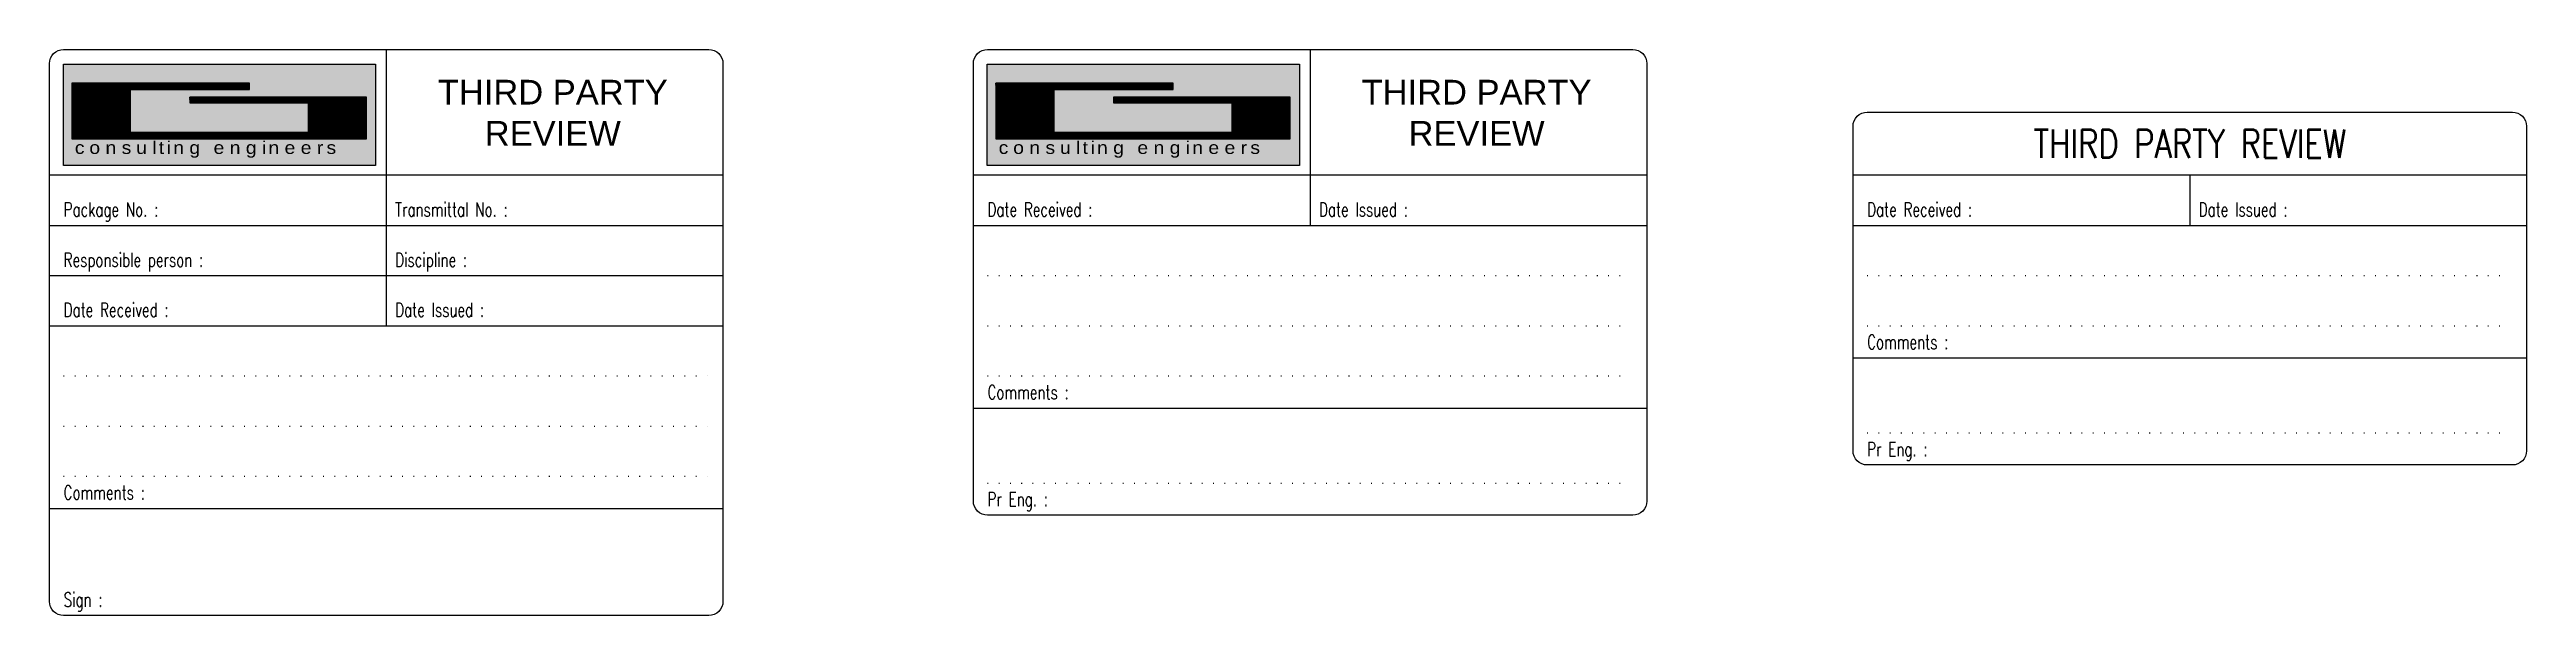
# Model space of a CAD drawing. Header units: metres. Extents: x -275466 to 90519, y -3176 to 139523.
# Drawn here: x -102372.9 to -102021.8, y 34100.7 to 34180.9 of the extents above; entities that cross this region are included whole.
import ezdxf

# ---------------------------------------------------------------- set-up
doc = ezdxf.new("R2010")
doc.units = ezdxf.units.M
doc.linetypes.add('GCE-dotted', pattern=[1.5, 0, -1.5])
for name, color, linetype in [('G_GF_LOGO', 98, 'Continuous'), ('GCE8002_GF_0.25', 1, 'Continuous'), ('GCE8004_GF_0.5', 2, 'Continuous'), ('GCE8054_GT_NORTH', 5, 'Continuous')]:
    doc.layers.add(name, color=color, linetype=linetype)
doc.styles.add('1-1     h50', font='romans.shx', dxfattribs={"width": 0.8, "height": 5})
doc.styles.get("Standard").update_dxf_attribs({"font": 'romans.shx', "width": 0.8})

msp = doc.modelspace()

# ---------------------------------------------------------------- texts
at = {"color": 3, "width": 0.7}
for s, p in [('Package No. :', (-102370.9, 34157.21)), ('Transmittal No. :', (-102323.9, 34157.21)), ('Date Received :', (-102239.95, 34157.21)), ('Date Issued :', (-102192.95, 34157.21)), ('Date Received :', (-102115.26, 34157.21)), ('Date Issued :', (-102068.26, 34157.21)), ('Responsible person :', (-102370.9, 34150.1)), ('Discipline :', (-102323.9, 34150.1)), ('Date Received :', (-102370.9, 34142.99)), ('Date Issued :', (-102323.9, 34142.99)), ('Comments :', (-102115.26, 34138.44)), ('Comments :', (-102239.95, 34131.32)), ('Pr Eng. :', (-102115.26, 34123.25)), ('Comments :', (-102370.9, 34117.1)), ('Pr Eng. :', (-102239.95, 34116.14)), ('Sign :', (-102370.9, 34101.91))]:
    msp.add_text(s, height=2, dxfattribs=at).set_placement(p)
at = {"layer": 'G_GF_LOGO', "color": 18, "true_color": 0x000000, "char_height": 1.7987, "width": 42.1736, "attachment_point": 1}
for insert in [(-102369.31, 34167.9), (-102238.36, 34167.9)]:
    msp.add_mtext('{\\fCentury Gothic|b0|i0|c0|p34;\\W1.14;\\T1.5;consulting engineers}', dxfattribs=dict(at, insert=insert))
at = {"layer": 'GCE8054_GT_NORTH', "char_height": 3.5, "width": 34.0968, "attachment_point": 1}
for insert in [(-102318.61, 34176.61), (-102187.67, 34176.61)]:
    msp.add_mtext('\\pxqc;{\\fArial|b0|i0|c0|p34;\\W1;THIRD PARTY REVIEW}', dxfattribs=dict(at, insert=insert))
at = {"layer": 'GCE8054_GT_NORTH', "insert": (-102069.53, 34167.55), "char_height": 4, "width": 57.4105, "attachment_point": 5, "style": '1-1     h50'}
msp.add_mtext('\\pxqc;THIRD PARTY REVIEW', dxfattribs=at)

# ---------------------------------------------------------------- hatches: boundary and pattern name
at = {"layer": 'G_GF_LOGO'}
h = msp.add_hatch(color=255, dxfattribs=at)
h.paths.add_polyline_path([(-102326.67, 34178.85), (-102370.94, 34178.85), (-102370.94, 34164.48), (-102326.67, 34164.48)])
h.paths.add_polyline_path([(-102344.55, 34176.13), (-102344.55, 34175.25), (-102361.42, 34175.25), (-102361.42, 34169.14), (-102336.25, 34169.14), (-102336.25, 34173.37), (-102353.02, 34173.37), (-102353.02, 34174.14), (-102327.98, 34174.14), (-102327.98, 34168.24), (-102369.72, 34168.24), (-102369.72, 34176.13)], flags=16)
at = {"layer": 'G_GF_LOGO', "true_color": 0x003d1f}
h = msp.add_hatch(dxfattribs=at)
h.set_pattern_fill('ANSI31', color=118, scale=0.006412, style=0)
h.set_pattern_definition([(45, (-102352.9963, 33981.88572), (-0.014396473, 0.014396473), [])])
h.paths.add_polyline_path([(-102361.42, 34175.25), (-102344.55, 34175.25), (-102344.55, 34176.13), (-102369.72, 34176.13), (-102369.72, 34168.24), (-102327.98, 34168.24), (-102327.98, 34174.14), (-102353.02, 34174.14), (-102353.02, 34173.37), (-102336.25, 34173.37), (-102336.25, 34169.14), (-102361.42, 34169.14)])
at = {"layer": 'G_GF_LOGO'}
h = msp.add_hatch(color=255, dxfattribs=at)
h.paths.add_polyline_path([(-102195.73, 34178.85), (-102239.99, 34178.85), (-102239.99, 34164.48), (-102195.73, 34164.48)])
h.paths.add_polyline_path([(-102213.61, 34176.13), (-102213.61, 34175.25), (-102230.48, 34175.25), (-102230.48, 34169.14), (-102205.31, 34169.14), (-102205.31, 34173.37), (-102222.07, 34173.37), (-102222.07, 34174.14), (-102197.04, 34174.14), (-102197.04, 34168.24), (-102238.77, 34168.24), (-102238.77, 34176.13)], flags=16)
at = {"layer": 'G_GF_LOGO', "true_color": 0x003d1f}
h = msp.add_hatch(dxfattribs=at)
h.set_pattern_fill('ANSI31', color=118, scale=0.006412, style=0)
h.set_pattern_definition([(45, (-102222.05087, 33981.88572), (-0.014396473, 0.014396473), [])])
h.paths.add_polyline_path([(-102230.48, 34175.25), (-102213.61, 34175.25), (-102213.61, 34176.13), (-102238.77, 34176.13), (-102238.77, 34168.24), (-102197.04, 34168.24), (-102197.04, 34174.14), (-102222.07, 34174.14), (-102222.07, 34173.37), (-102205.31, 34173.37), (-102205.31, 34169.14), (-102230.48, 34169.14)])

# ---------------------------------------------------------------- linework, layer by layer
at = {"color": 1}
for p, q in [((-102325.17, 34163.08), (-102325.17, 34141.74)), ((-102194.22, 34163.08), (-102194.22, 34155.96)), ((-102069.53, 34163.08), (-102069.53, 34155.96)), ((-102372.9, 34155.96), (-102277.44, 34155.96)), ((-102241.95, 34155.96), (-102146.49, 34155.96)), ((-102117.26, 34155.96), (-102021.8, 34155.96)), ((-102372.9, 34148.85), (-102277.44, 34148.85)), ((-102372.9, 34141.74), (-102277.44, 34141.74))]:
    msp.add_line(p, q, dxfattribs=at)
at = {"color": 1, "linetype": 'GCE-dotted'}
for p, q in [((-102239.95, 34148.85), (-102148.75, 34148.85)), ((-102115.26, 34148.85), (-102024.06, 34148.85)), ((-102239.95, 34141.74), (-102148.75, 34141.74)), ((-102115.26, 34141.74), (-102024.06, 34141.74)), ((-102239.95, 34134.63), (-102148.75, 34134.63)), ((-102115.26, 34126.55), (-102024.06, 34126.55)), ((-102239.95, 34119.44), (-102148.75, 34119.44))]:
    msp.add_line(p, q, dxfattribs=at)
at = {"color": 8, "linetype": 'GCE-dotted'}
for p, q in [((-102370.9, 34134.63), (-102279.69, 34134.63)), ((-102370.9, 34127.52), (-102279.69, 34127.52)), ((-102370.9, 34120.41), (-102279.69, 34120.41))]:
    msp.add_line(p, q, dxfattribs=at)
at = {"layer": 'G_GF_LOGO', "color": 255}
for points in [[(-102370.94, 34178.85), (-102326.67, 34178.85), (-102326.67, 34164.48), (-102370.94, 34164.48)], [(-102239.99, 34178.85), (-102195.73, 34178.85), (-102195.73, 34164.48), (-102239.99, 34164.48)]]:
    msp.add_lwpolyline(points, close=True, dxfattribs=at)
at = {"layer": 'G_GF_LOGO'}
for points in [[(-102344.55, 34175.25), (-102344.55, 34176.13), (-102369.72, 34176.13), (-102369.72, 34168.24), (-102327.98, 34168.24), (-102327.98, 34174.14), (-102353.02, 34174.14), (-102353.02, 34173.37), (-102336.25, 34173.37), (-102336.25, 34169.14), (-102361.42, 34169.14), (-102361.42, 34175.25), (-102344.55, 34175.25)], [(-102213.61, 34175.25), (-102213.61, 34176.13), (-102238.77, 34176.13), (-102238.77, 34168.24), (-102197.04, 34168.24), (-102197.04, 34174.14), (-102222.07, 34174.14), (-102222.07, 34173.37), (-102205.31, 34173.37), (-102205.31, 34169.14), (-102230.48, 34169.14), (-102230.48, 34175.25), (-102213.61, 34175.25)]]:
    msp.add_lwpolyline(points, dxfattribs=at)
at = {"layer": 'GCE8002_GF_0.25'}
for p, q in [((-102372.9, 34115.85), (-102372.9, 34163.08)), ((-102277.44, 34163.08), (-102277.44, 34115.85)), ((-102241.95, 34130.07), (-102241.95, 34163.08)), ((-102146.49, 34163.08), (-102146.49, 34130.07)), ((-102117.26, 34137.19), (-102117.26, 34163.08)), ((-102021.8, 34163.08), (-102021.8, 34137.19))]:
    msp.add_line(p, q, dxfattribs=at)
at = {"layer": 'GCE8004_GF_0.5'}
for p, q in [((-102325.17, 34180.91), (-102325.17, 34163.08)), ((-102194.22, 34180.91), (-102194.22, 34163.08))]:
    msp.add_line(p, q, dxfattribs=at)
for points in [[(-102370.9, 34180.91), (-102279.44, 34180.91, -0.414214), (-102277.44, 34178.91), (-102277.44, 34163.08), (-102372.9, 34163.08), (-102372.9, 34178.91, -0.414214)], [(-102239.95, 34180.91), (-102148.49, 34180.91, -0.414214), (-102146.49, 34178.91), (-102146.49, 34163.08), (-102241.95, 34163.08), (-102241.95, 34178.91, -0.414214)], [(-102241.95, 34130.07), (-102146.49, 34130.07), (-102146.49, 34116.89, -0.414214), (-102148.49, 34114.89), (-102239.95, 34114.89, -0.414214), (-102241.95, 34116.89)], [(-102372.9, 34115.85), (-102277.44, 34115.85), (-102277.44, 34102.66, -0.414214), (-102279.44, 34100.66), (-102370.9, 34100.66, -0.414214), (-102372.9, 34102.66)]]:
    msp.add_lwpolyline(points, format="xyb", close=True, dxfattribs=at)
at = {"layer": 'GCE8004_GF_0.5', "color": 5}
for points in [[(-102115.26, 34172.03), (-102023.8, 34172.03, -0.414214), (-102021.8, 34170.03), (-102021.8, 34163.08), (-102117.26, 34163.08), (-102117.26, 34170.03, -0.414214)], [(-102117.26, 34137.19), (-102021.8, 34137.19), (-102021.8, 34124, -0.414214), (-102023.8, 34122), (-102115.26, 34122, -0.414214), (-102117.26, 34124)]]:
    msp.add_lwpolyline(points, format="xyb", close=True, dxfattribs=at)

msp.set_redraw_order([(e.dxf.handle, doc.entitydb.next_handle()) for e in msp.query("TEXT MTEXT ATTDEF DIMENSION ARC_DIMENSION")])  # texts and dimensions are drawn at this point

doc.saveas('drawing.dxf')
